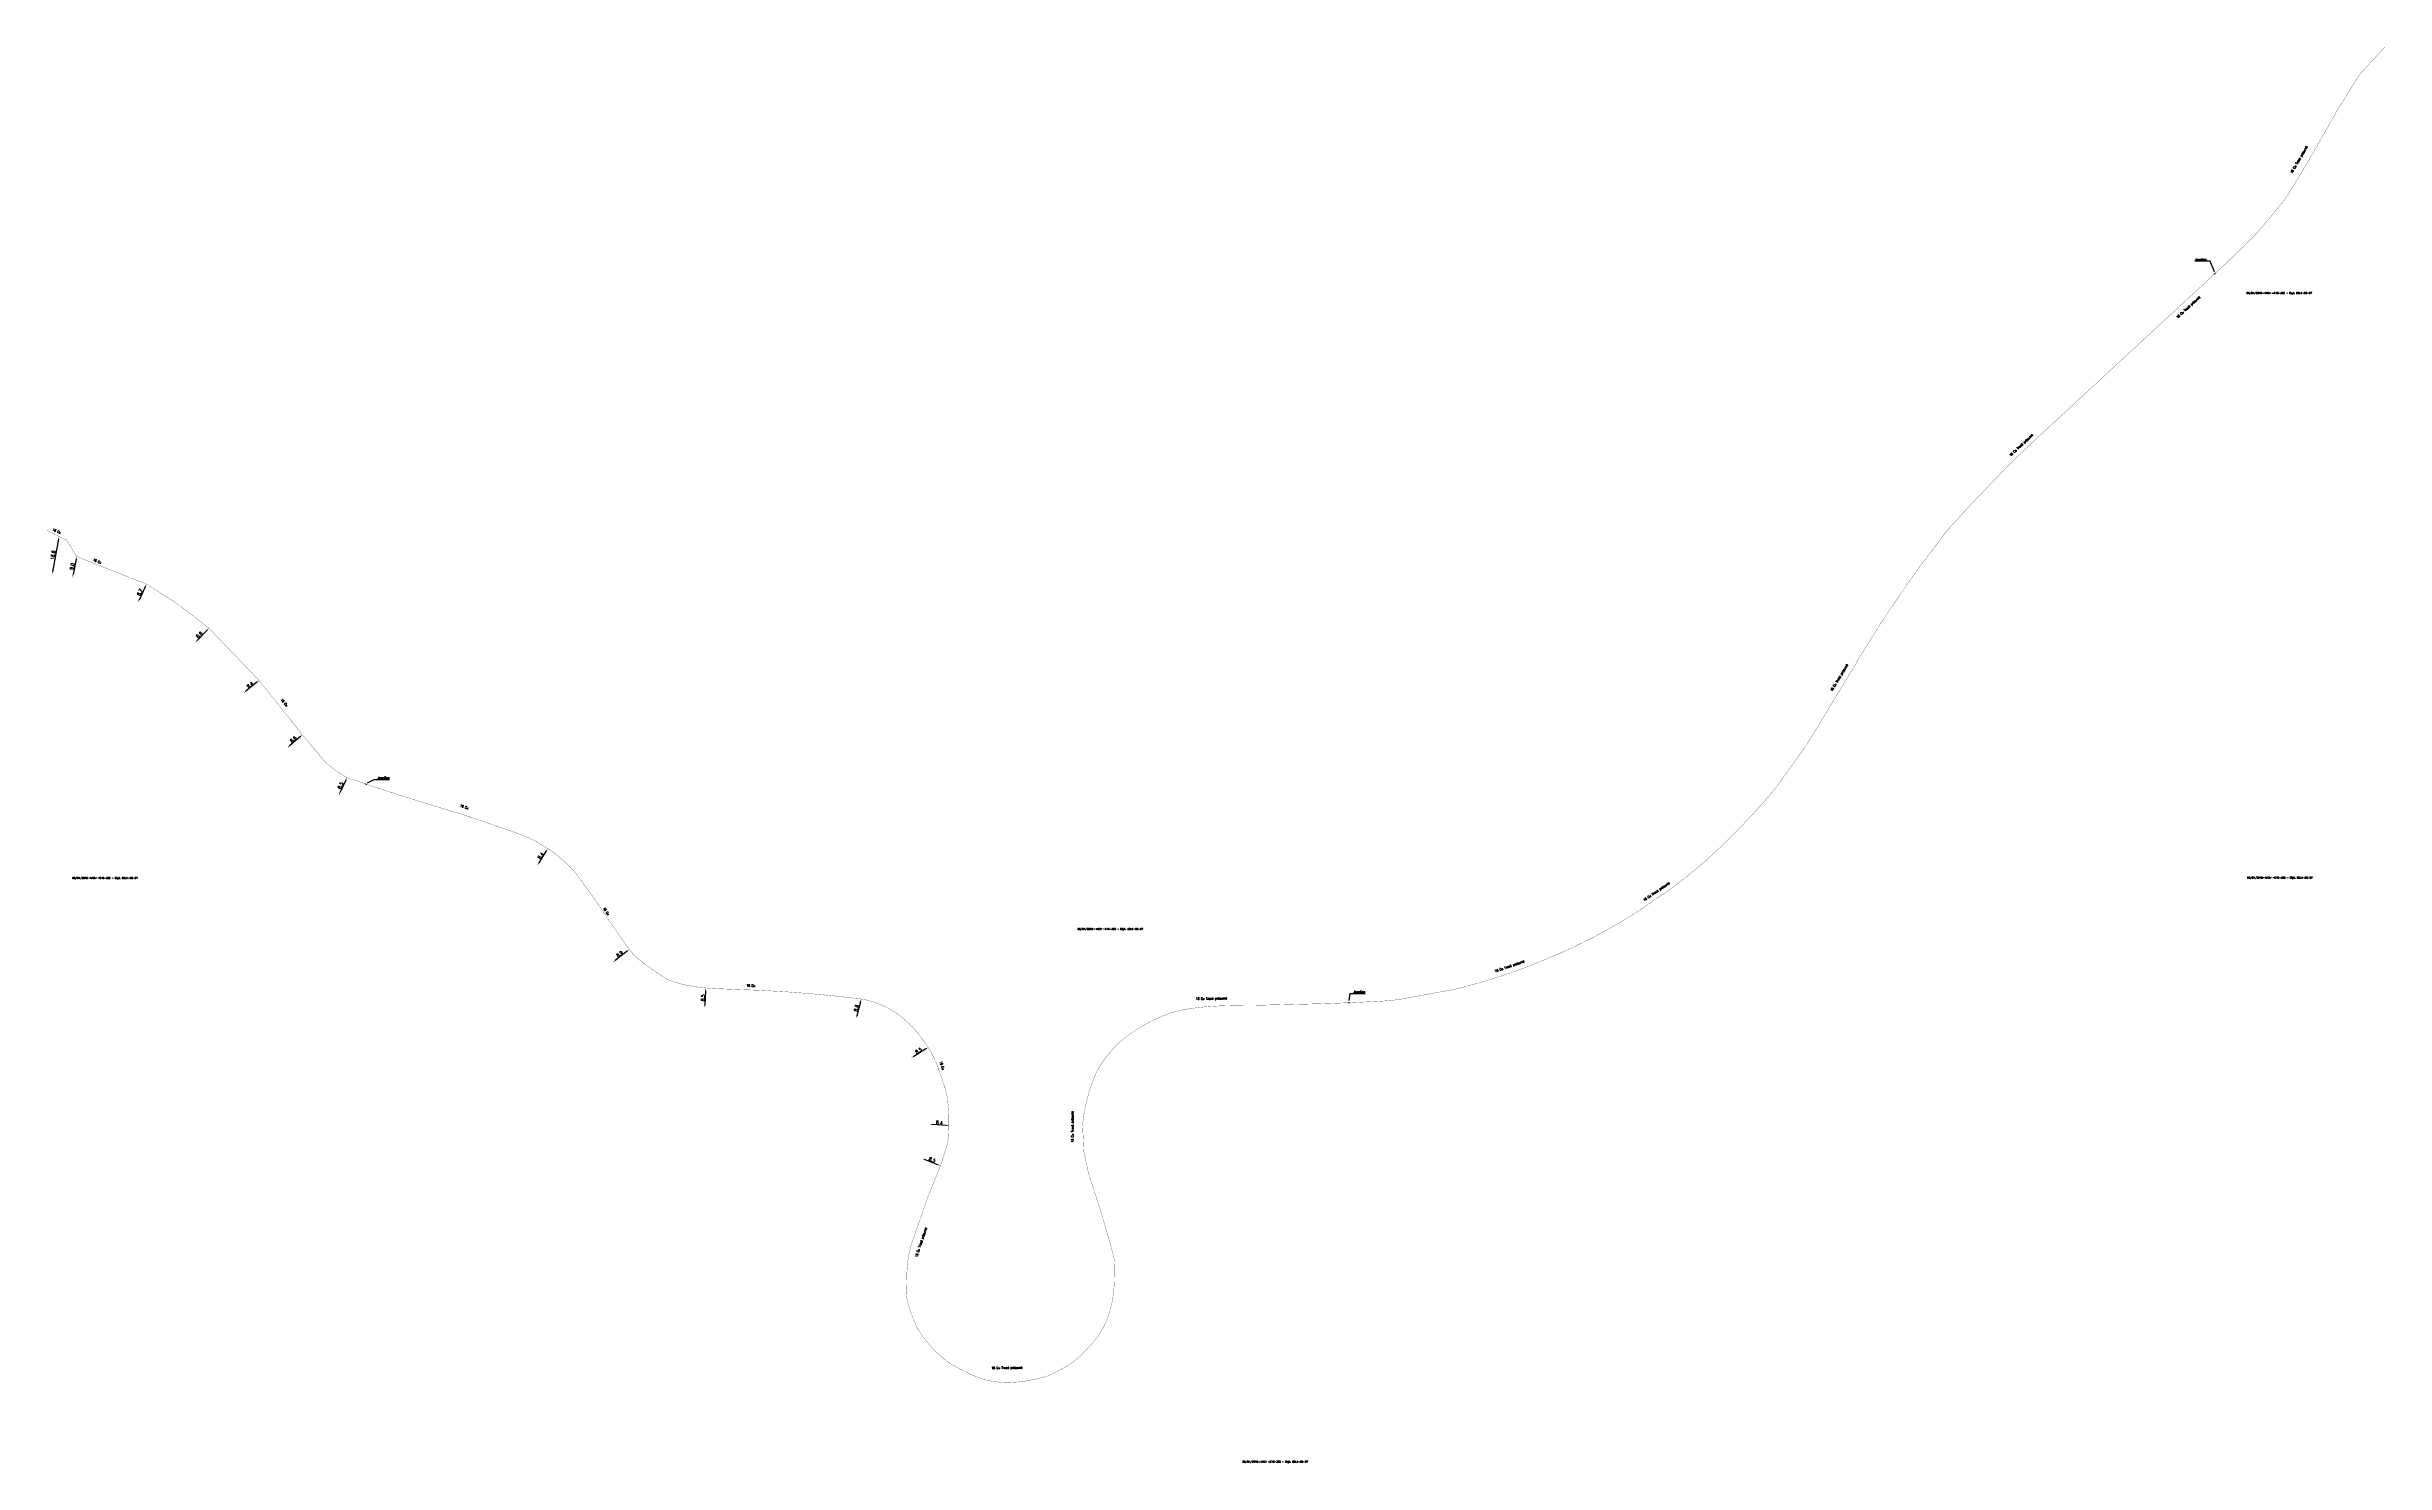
# Model space of a CAD drawing. Header units: millimetres. Extents: x 199000 to 200000, y 53010 to 53616.
import ezdxf
from ezdxf.enums import TextEntityAlignment as Align

# ---------------------------------------------------------------- set-up
doc = ezdxf.new("R2010")
doc.units = ezdxf.units.MM
doc.layers.get('0').update_dxf_attribs({"linetype": 'CONTINUOUS'})
doc.layers.get('DEFPOINTS').update_dxf_attribs({"linetype": 'CONTINUOUS'})
doc.layers.add('M_130', color=3, linetype='M_ST_15')
doc.layers.add('M_300', color=7, linetype='CONTINUOUS')
doc.layers.add('M_910', color=7, linetype='CONTINUOUS', plot=False)
doc.styles.get("Standard").update_dxf_attribs({"font": 'romans.shx', "width": 0.85})
doc.linetypes.add('M_ST_15', pattern='A,5,-0.3,["XX",Standard,S=1,R=0,X=0,Y=-0.5],-2.5', length=7.8)
doc.dimstyles.get("Standard").update_dxf_attribs({"dimtxt": 1.5, "dimasz": 1.2, "dimexe": 0.625, "dimexo": 0.625, "dimgap": 0.25, "dimtad": 1, "dimdec": 1, "dimzin": 0, "dimdsep": 46, "dimtxsty": 'Standard', "dimcen": -0.5, "dimadec": 0, "dimazin": 0, "dimtfac": 1, "dimtdec": 1, "dimtmove": 0, "dimatfit": 3, "dimfxl": 0, "dimtolj": 1, "dimtzin": 0, "dimarcsym": 0})

# ---------------------------------------------------------------- blocks, each defined once
blk = doc.blocks.new('M_300_03')
at = {"color": 0, "linetype": 'Continuous'}
blk.add_solid([(-0.5, 0.2), (-0.5, -0.2), (0.5, 0.2), (0.5, -0.2)], dxfattribs=at)
at = {"color": 0, "linetype": 'Continuous', "width": 0.75, "flags": 3}
for tag, p in [('DEF_COUP', (0, -7)), ('DEF_TYPE', (0, -9)), ('DEF_LEG', (0, -5))]:
    blk.add_attdef(tag, text='', height=1.2, dxfattribs=at).set_placement(p, align=Align.MIDDLE)
blk = doc.blocks.new('*D1')
at = {"layer": 'DEFPOINTS', "color": 0, "linetype": 'Continuous', "transparency": 16777216}
for p in [(199012.7, 53398.2), (199010.9, 53389.4), (199010.9, 53389.4)]:
    blk.add_point(p, dxfattribs=at)
at = {"layer": 'M_130', "color": 0, "linetype": 'Continuous', "lineweight": -2, "transparency": 16777216}
for p, q in [((199012.5, 53397.1), (199011.2, 53390.6)), ((199013.3, 53398.1), (199013.3, 53398.1)), ((199011.5, 53389.3), (199011.5, 53389.3))]:
    blk.add_line(p, q, dxfattribs=at)
at = {"layer": 'M_130', "color": 0, "linetype": 'Continuous', "transparency": 16777216}
for points in [[(199012.3, 53397.1), (199012.7, 53397), (199012.7, 53398.2)], [(199011, 53390.6), (199011.4, 53390.6), (199010.9, 53389.4)]]:
    blk.add_solid(points, dxfattribs=at)
at = {"layer": 'M_130', "color": 0, "linetype": 'Continuous', "transparency": 16777216, "insert": (199010.8, 53394), "char_height": 1.5, "attachment_point": 5, "rotation": 78.6222}
blk.add_mtext('\\A1;9.0', dxfattribs=at)
blk = doc.blocks.new('*D2')
at = {"layer": 'DEFPOINTS', "color": 0, "linetype": 'Continuous', "transparency": 16777216}
for p in [(199005.1, 53406.8), (199002.1, 53390.5), (199002.1, 53390.5)]:
    blk.add_point(p, dxfattribs=at)
at = {"layer": 'M_130', "color": 0, "linetype": 'Continuous', "lineweight": -2, "transparency": 16777216}
blk.add_line((199004.9, 53405.7), (199002.4, 53391.7), dxfattribs=at)
at = {"layer": 'M_130', "color": 0, "linetype": 'Continuous', "transparency": 16777216}
for points in [[(199004.7, 53405.7), (199005.1, 53405.6), (199005.1, 53406.8)], [(199002.2, 53391.7), (199002.5, 53391.6), (199002.1, 53390.5)]]:
    blk.add_solid(points, dxfattribs=at)
at = {"layer": 'M_130', "color": 0, "linetype": 'Continuous', "transparency": 16777216, "insert": (199002.6, 53398.8), "char_height": 1.5, "attachment_point": 5, "rotation": 79.8058}
blk.add_mtext('\\A1;16.6', dxfattribs=at)
blk = doc.blocks.new('*D3')
at = {"layer": 'DEFPOINTS', "color": 0, "linetype": 'Continuous', "transparency": 16777216}
for p in [(199042.6, 53386.4), (199038.8, 53378.6), (199038.8, 53378.6)]:
    blk.add_point(p, dxfattribs=at)
at = {"layer": 'M_130', "color": 0, "linetype": 'Continuous', "lineweight": -2, "transparency": 16777216}
blk.add_line((199042.1, 53385.3), (199039.4, 53379.6), dxfattribs=at)
at = {"layer": 'M_130', "color": 0, "linetype": 'Continuous', "transparency": 16777216}
for points in [[(199041.9, 53385.4), (199042.3, 53385.2), (199042.6, 53386.4)], [(199039.2, 53379.7), (199039.5, 53379.6), (199038.8, 53378.6)]]:
    blk.add_solid(points, dxfattribs=at)
at = {"layer": 'M_130', "color": 0, "linetype": 'Continuous', "transparency": 16777216, "insert": (199039.8, 53382.9), "char_height": 1.5, "attachment_point": 5, "rotation": 64.1436}
blk.add_mtext('\\A1;8.7', dxfattribs=at)
blk = doc.blocks.new('*D4')
at = {"layer": 'DEFPOINTS', "color": 0, "linetype": 'Continuous', "transparency": 16777216}
for p in [(199069.3, 53367.5), (199063.4, 53361.4), (199063.4, 53361.4)]:
    blk.add_point(p, dxfattribs=at)
at = {"layer": 'M_130', "color": 0, "linetype": 'Continuous', "lineweight": -2, "transparency": 16777216}
blk.add_line((199068.5, 53366.7), (199064.2, 53362.3), dxfattribs=at)
at = {"layer": 'M_130', "color": 0, "linetype": 'Continuous', "transparency": 16777216}
for points in [[(199068.4, 53366.8), (199068.6, 53366.5), (199069.3, 53367.5)], [(199064.1, 53362.4), (199064.3, 53362.1), (199063.4, 53361.4)]]:
    blk.add_solid(points, dxfattribs=at)
at = {"layer": 'M_130', "color": 0, "linetype": 'Continuous', "transparency": 16777216, "insert": (199065.2, 53364.7), "char_height": 1.5, "attachment_point": 5, "rotation": 45.5871}
blk.add_mtext('\\A1;8.6', dxfattribs=at)
blk = doc.blocks.new('*D5')
at = {"layer": 'DEFPOINTS', "color": 0, "linetype": 'Continuous', "transparency": 16777216}
for p in [(199084.2, 53339.9), (199084.2, 53339.9), (199090.8, 53345.2)]:
    blk.add_point(p, dxfattribs=at)
at = {"layer": 'M_130', "color": 0, "linetype": 'Continuous', "lineweight": -2, "transparency": 16777216}
blk.add_line((199089.8, 53344.5), (199085.1, 53340.7), dxfattribs=at)
at = {"layer": 'M_130', "color": 0, "linetype": 'Continuous', "transparency": 16777216}
for points in [[(199085, 53340.8), (199085.3, 53340.5), (199084.2, 53339.9)], [(199089.7, 53344.6), (199089.9, 53344.3), (199090.8, 53345.2)]]:
    blk.add_solid(points, dxfattribs=at)
at = {"layer": 'M_130', "color": 0, "linetype": 'Continuous', "transparency": 16777216, "insert": (199086.9, 53343.3), "char_height": 1.5, "attachment_point": 5, "rotation": 38.9097}
blk.add_mtext('\\A1;8.4', dxfattribs=at)
blk = doc.blocks.new('*D6')
at = {"layer": 'DEFPOINTS', "color": 0, "linetype": 'Continuous', "transparency": 16777216}
for p in [(199102.8, 53316.4), (199102.8, 53316.4), (199109.3, 53322)]:
    blk.add_point(p, dxfattribs=at)
at = {"layer": 'M_130', "color": 0, "linetype": 'Continuous', "lineweight": -2, "transparency": 16777216}
blk.add_line((199108.4, 53321.2), (199103.7, 53317.2), dxfattribs=at)
at = {"layer": 'M_130', "color": 0, "linetype": 'Continuous', "transparency": 16777216}
for points in [[(199103.6, 53317.3), (199103.8, 53317), (199102.8, 53316.4)], [(199108.3, 53321.4), (199108.5, 53321.1), (199109.3, 53322)]]:
    blk.add_solid(points, dxfattribs=at)
at = {"layer": 'M_130', "color": 0, "linetype": 'Continuous', "transparency": 16777216, "insert": (199105.4, 53320), "char_height": 1.5, "attachment_point": 5, "rotation": 40.8774}
blk.add_mtext('\\A1;8.6', dxfattribs=at)
blk = doc.blocks.new('*D7')
at = {"layer": 'DEFPOINTS', "color": 0, "linetype": 'Continuous', "transparency": 16777216}
for p in [(199124.8, 53296), (199124.8, 53296), (199128.3, 53303.7)]:
    blk.add_point(p, dxfattribs=at)
at = {"layer": 'M_130', "color": 0, "linetype": 'Continuous', "lineweight": -2, "transparency": 16777216}
blk.add_line((199127.8, 53302.6), (199125.3, 53297.1), dxfattribs=at)
at = {"layer": 'M_130', "color": 0, "linetype": 'Continuous', "transparency": 16777216}
for points in [[(199125.1, 53297.1), (199125.5, 53297), (199124.8, 53296)], [(199127.6, 53302.7), (199128, 53302.5), (199128.3, 53303.7)]]:
    blk.add_solid(points, dxfattribs=at)
at = {"layer": 'M_130', "color": 0, "linetype": 'Continuous', "transparency": 16777216, "insert": (199125.6, 53300.3), "char_height": 1.5, "attachment_point": 5, "rotation": 65.2928}
blk.add_mtext('\\A1;8.5', dxfattribs=at)
blk = doc.blocks.new('*D8')
at = {"layer": 'DEFPOINTS', "color": 0, "linetype": 'Continuous', "transparency": 16777216}
for p in [(199209.7, 53266.2), (199209.7, 53266.2), (199214.3, 53273.3)]:
    blk.add_point(p, dxfattribs=at)
at = {"layer": 'M_130', "color": 0, "linetype": 'Continuous', "lineweight": -2, "transparency": 16777216}
blk.add_line((199213.6, 53272.3), (199210.4, 53267.2), dxfattribs=at)
at = {"layer": 'M_130', "color": 0, "linetype": 'Continuous', "transparency": 16777216}
for points in [[(199210.2, 53267.4), (199210.5, 53267.1), (199209.7, 53266.2)], [(199213.5, 53272.4), (199213.8, 53272.2), (199214.3, 53273.3)]]:
    blk.add_solid(points, dxfattribs=at)
at = {"layer": 'M_130', "color": 0, "linetype": 'Continuous', "transparency": 16777216, "insert": (199211.2, 53270.3), "char_height": 1.5, "attachment_point": 5, "rotation": 57.1931}
blk.add_mtext('\\A1;8.4', dxfattribs=at)
blk = doc.blocks.new('*D9')
at = {"layer": 'DEFPOINTS', "color": 0, "linetype": 'Continuous', "transparency": 16777216}
for p in [(199249.1, 53230.2), (199242.1, 53224.7), (199242.1, 53224.7)]:
    blk.add_point(p, dxfattribs=at)
at = {"layer": 'M_130', "color": 0, "linetype": 'Continuous', "lineweight": -2, "transparency": 16777216}
blk.add_line((199248.1, 53229.4), (199243, 53225.5), dxfattribs=at)
at = {"layer": 'M_130', "color": 0, "linetype": 'Continuous', "transparency": 16777216}
for points in [[(199242.9, 53225.6), (199243.1, 53225.3), (199242.1, 53224.7)], [(199248, 53229.6), (199248.3, 53229.3), (199249.1, 53230.2)]]:
    blk.add_solid(points, dxfattribs=at)
at = {"layer": 'M_130', "color": 0, "linetype": 'Continuous', "transparency": 16777216, "insert": (199245, 53228.2), "char_height": 1.5, "attachment_point": 5, "rotation": 37.6715}
blk.add_mtext('\\A1;8.9', dxfattribs=at)
blk = doc.blocks.new('*D10')
at = {"layer": 'DEFPOINTS', "color": 0, "linetype": 'Continuous', "transparency": 16777216}
for p in [(199281.8, 53213.7), (199281.3, 53205.2), (199281.3, 53205.2)]:
    blk.add_point(p, dxfattribs=at)
at = {"layer": 'M_130', "color": 0, "linetype": 'Continuous', "lineweight": -2, "transparency": 16777216}
for p, q in [((199281.7, 53212.5), (199281.4, 53206.4)), ((199282.4, 53213.7), (199282.4, 53213.7)), ((199282, 53205.2), (199282, 53205.2))]:
    blk.add_line(p, q, dxfattribs=at)
at = {"layer": 'M_130', "color": 0, "linetype": 'Continuous', "transparency": 16777216}
for points in [[(199281.2, 53206.4), (199281.6, 53206.4), (199281.3, 53205.2)], [(199281.5, 53212.5), (199281.9, 53212.5), (199281.8, 53213.7)]]:
    blk.add_solid(points, dxfattribs=at)
at = {"layer": 'M_130', "color": 0, "linetype": 'Continuous', "transparency": 16777216, "insert": (199280.6, 53209.5), "char_height": 1.5, "attachment_point": 5, "rotation": 87.183}
blk.add_mtext('\\A1;8.5', dxfattribs=at)
blk = doc.blocks.new('*D11')
at = {"layer": 'DEFPOINTS', "color": 0, "linetype": 'Continuous', "transparency": 16777216}
for p in [(199348.3, 53209), (199346.1, 53200.7), (199346.1, 53200.7)]:
    blk.add_point(p, dxfattribs=at)
at = {"layer": 'M_130', "color": 0, "linetype": 'Continuous', "lineweight": -2, "transparency": 16777216}
blk.add_line((199348, 53207.8), (199346.4, 53201.8), dxfattribs=at)
at = {"layer": 'M_130', "color": 0, "linetype": 'Continuous', "transparency": 16777216}
for points in [[(199347.8, 53207.9), (199348.2, 53207.8), (199348.3, 53209)], [(199346.2, 53201.9), (199346.6, 53201.8), (199346.1, 53200.7)]]:
    blk.add_solid(points, dxfattribs=at)
at = {"layer": 'M_130', "color": 0, "linetype": 'Continuous', "transparency": 16777216, "insert": (199346.2, 53205.1), "char_height": 1.5, "attachment_point": 5, "rotation": 75.2382}
blk.add_mtext('\\A1;8.6', dxfattribs=at)
blk = doc.blocks.new('*D12')
at = {"layer": 'DEFPOINTS', "color": 0, "linetype": 'Continuous', "transparency": 16777216}
for p in [(199376.9, 53188.3), (199369.7, 53183.8), (199369.7, 53183.8)]:
    blk.add_point(p, dxfattribs=at)
at = {"layer": 'M_130', "color": 0, "linetype": 'Continuous', "lineweight": -2, "transparency": 16777216}
blk.add_line((199375.9, 53187.7), (199370.8, 53184.4), dxfattribs=at)
at = {"layer": 'M_130', "color": 0, "linetype": 'Continuous', "transparency": 16777216}
for points in [[(199375.8, 53187.9), (199376, 53187.5), (199376.9, 53188.3)], [(199370.6, 53184.6), (199370.9, 53184.3), (199369.7, 53183.8)]]:
    blk.add_solid(points, dxfattribs=at)
at = {"layer": 'M_130', "color": 0, "linetype": 'Continuous', "transparency": 16777216, "insert": (199372.8, 53186.9), "char_height": 1.5, "attachment_point": 5, "rotation": 32.3967}
blk.add_mtext('\\A1;8.5', dxfattribs=at)
blk = doc.blocks.new('*D13')
at = {"layer": 'DEFPOINTS', "color": 0, "linetype": 'Continuous', "transparency": 16777216}
for p in [(199377.5, 53155.4), (199377.5, 53155.4), (199385.8, 53154.8)]:
    blk.add_point(p, dxfattribs=at)
at = {"layer": 'M_130', "color": 0, "linetype": 'Continuous', "lineweight": -2, "transparency": 16777216}
blk.add_line((199384.6, 53154.9), (199378.7, 53155.3), dxfattribs=at)
at = {"layer": 'M_130', "color": 0, "linetype": 'Continuous', "transparency": 16777216}
for points in [[(199378.7, 53155.5), (199378.6, 53155.1), (199377.5, 53155.4)], [(199384.6, 53155.1), (199384.6, 53154.7), (199385.8, 53154.8)]]:
    blk.add_solid(points, dxfattribs=at)
at = {"layer": 'M_130', "color": 0, "linetype": 'Continuous', "transparency": 16777216, "insert": (199381.7, 53156.1), "char_height": 1.5, "attachment_point": 5, "rotation": 356.0916}
blk.add_mtext('\\A1;8.4', dxfattribs=at)
blk = doc.blocks.new('*D14')
at = {"layer": 'DEFPOINTS', "color": 0, "linetype": 'Continuous', "transparency": 16777216}
for p in [(199374.3, 53140.8), (199374.3, 53140.8), (199382.2, 53137.7)]:
    blk.add_point(p, dxfattribs=at)
at = {"layer": 'M_130', "color": 0, "linetype": 'Continuous', "lineweight": -2, "transparency": 16777216}
blk.add_line((199381.1, 53138.1), (199375.4, 53140.3), dxfattribs=at)
at = {"layer": 'M_130', "color": 0, "linetype": 'Continuous', "transparency": 16777216}
for points in [[(199375.5, 53140.5), (199375.3, 53140.2), (199374.3, 53140.8)], [(199381.2, 53138.3), (199381, 53138), (199382.2, 53137.7)]]:
    blk.add_solid(points, dxfattribs=at)
at = {"layer": 'M_130', "color": 0, "linetype": 'Continuous', "transparency": 16777216, "insert": (199378.6, 53140.2), "char_height": 1.5, "attachment_point": 5, "rotation": 338.894}
blk.add_mtext('\\A1;8.5', dxfattribs=at)
blk = doc.blocks.new('GIS_MODF')
at = {"color": 0, "linetype": 'Continuous', "flags": 128}
for points in [[(-2.3, 0), (-1.8, 0)], [(1.8, 0), (2.3, 0)]]:
    blk.add_lwpolyline(points, dxfattribs=at)
at = {"color": 0, "linetype": 'Continuous'}
blk.add_attdef('DATE', text='', height=0.75, dxfattribs=at).set_placement((-2.6, -0.4), align=Align.RIGHT)
at = {"color": 0, "linetype": 'Continuous', "width": 3.590909}
blk.add_attdef('USER', text='', height=0.75, dxfattribs=at).set_placement((-1.5, -0.4), (1.3, -0.4), align=Align.FIT)
at = {"color": 0, "linetype": 'Continuous'}
blk.add_attdef('DESC', (2.5, -0.4), '', height=0.75, dxfattribs=at)

msp = doc.modelspace()

# ---------------------------------------------------------------- linework, layer by layer
at = {"layer": 'M_130', "const_width": 0.1}
msp.add_lwpolyline([(200000, 53616.17), (199989.53, 53604.93), (199989.53, 53604.93), (199985.03, 53597.88), (199978.88, 53587.91), (199968.91, 53570.37), (199964.73, 53563.19), (199964.73, 53563.19), (199964.73, 53563.19), (199960.41, 53556.1), (199960.41, 53556.1), (199960.41, 53556.1), (199958.39, 53552.9), (199958.39, 53552.9), (199956.65, 53550.41), (199956.65, 53550.41), (199956.65, 53550.41), (199950.71, 53543.13), (199950.71, 53543.13), (199950.71, 53543.13), (199950.71, 53543.13), (199950.71, 53543.13), (199949.07, 53541.18), (199947.43, 53539.23), (199946.66, 53538.33), (199945.87, 53537.44), (199945.08, 53536.56), (199944.27, 53535.69), (199943.46, 53534.83), (199942.63, 53533.98), (199941.05, 53532.39), (199939.46, 53530.81), (199939.46, 53530.81), (199939.46, 53530.81), (199939.46, 53530.81), (199932.98, 53524.6), (199927.16, 53519.17), (199917.12, 53509.84), (199898.15, 53492.35), (199877.39, 53473.14), (199852.27, 53449.91), (199849.7, 53447.53), (199847.15, 53445.13), (199844.62, 53442.72), (199842.09, 53440.3), (199840.61, 53438.85), (199839.14, 53437.4), (199837.69, 53435.93), (199836.25, 53434.44), (199829.75, 53427.69), (199822.65, 53420.27), (199822.65, 53420.27), (199822.65, 53420.27), (199822.65, 53420.27), (199822.65, 53420.27), (199822.65, 53420.27), (199822.65, 53420.27), (199822.65, 53420.27), (199812.93, 53409.62), (199807.41, 53402.33), (199807.41, 53402.33), (199807.41, 53402.33), (199807.41, 53402.33), (199802.63, 53396.1), (199802.63, 53396.1), (199802.63, 53396.1), (199797.1, 53388.55), (199797.1, 53388.55), (199797.1, 53388.55), (199797.1, 53388.55), (199795.81, 53386.71), (199795.29, 53385.97), (199794.79, 53385.22), (199789.58, 53377.47), (199784.38, 53369.72), (199779.41, 53361.9), (199779.41, 53361.9), (199779.41, 53361.9), (199779.41, 53361.9), (199779.41, 53361.9), (199777.61, 53358.98), (199775.83, 53356.05), (199774.05, 53353.12), (199760.26, 53330.21), (199758.56, 53327.4), (199756.84, 53324.6), (199755.11, 53321.81), (199753.37, 53319.02), (199752.75, 53318.05), (199752.11, 53317.08), (199751.46, 53316.13), (199750.79, 53315.18), (199747.44, 53310.48), (199744.08, 53305.79), (199740.71, 53301.12), (199740.18, 53300.4), (199739.65, 53299.69), (199739.1, 53298.98), (199738.16, 53297.81), (199737.21, 53296.65), (199736.25, 53295.5), (199735.27, 53294.36), (199734.29, 53293.23), (199733.29, 53292.11), (199731.65, 53290.31), (199730.01, 53288.52), (199728.35, 53286.74), (199726.68, 53284.97), (199725, 53283.21), (199723.31, 53281.47), (199721.8, 53279.94), (199720.29, 53278.41), (199718.76, 53276.9), (199717.22, 53275.4), (199715.68, 53273.9), (199714.12, 53272.42), (199712.94, 53271.31), (199711.75, 53270.21), (199710.54, 53269.12), (199709.33, 53268.04), (199708.11, 53266.97), (199706.88, 53265.91), (199705.38, 53264.64), (199703.86, 53263.38), (199702.33, 53262.13), (199700.79, 53260.91), (199699.24, 53259.69), (199697.67, 53258.5), (199695.93, 53257.19), (199694.18, 53255.9), (199692.42, 53254.63), (199690.65, 53253.37), (199688.73, 53252.18), (199686.95, 53251.07), (199684.94, 53249.6), (199682.94, 53248.15), (199680.87, 53246.8), (199678.78, 53245.46), (199677.13, 53244.42), (199675.47, 53243.4), (199673.81, 53242.39), (199672.13, 53241.39), (199670.56, 53240.48), (199668.98, 53239.58), (199667.4, 53238.69), (199665.81, 53237.82), (199664.21, 53236.95), (199662.61, 53236.1), (199660.82, 53235.17), (199659.03, 53234.26), (199657.24, 53233.35), (199655.43, 53232.46), (199653.62, 53231.58), (199651.81, 53230.71), (199650.1, 53229.92), (199648.38, 53229.14), (199646.66, 53228.37), (199644.93, 53227.62), (199642.33, 53226.53), (199639.72, 53225.45), (199637.11, 53224.39), (199634.49, 53223.34), (199632.71, 53222.65), (199630.93, 53221.97), (199629.14, 53221.31), (199627.34, 53220.66), (199625.54, 53220.03), (199623.73, 53219.41), (199621.92, 53218.81), (199620.11, 53218.22), (199618.08, 53217.58), (199616.05, 53216.96), (199614.02, 53216.36), (199611.98, 53215.77), (199609.93, 53215.2), (199607.89, 53214.64), (199605.83, 53214.09), (199603.78, 53213.57), (199603.07, 53213.39), (199602.35, 53213.23), (199601.63, 53213.08), (199600.91, 53212.94), (199595.75, 53211.98), (199590.59, 53211.02), (199585.43, 53210.08), (199580.27, 53209.15), (199579.18, 53208.97), (199578.1, 53208.8), (199577.02, 53208.65), (199575.93, 53208.51), (199574.84, 53208.39), (199573.75, 53208.29), (199572.66, 53208.2), (199571.56, 53208.13), (199567.7, 53207.91), (199567.7, 53207.91), (199567.7, 53207.91), (199556.89, 53207.4), (199548.38, 53207.09), (199544.51, 53206.97), (199540.64, 53206.87), (199516.78, 53206.31), (199512.86, 53206.3), (199509.53, 53206.23), (199506.21, 53206.18), (199502.87, 53206.11), (199499.53, 53205.95), (199497.35, 53205.81), (199495.17, 53205.64), (199492.99, 53205.42), (199490.82, 53205.14), (199488.61, 53204.81), (199486.4, 53204.44), (199484.19, 53203.99), (199481.99, 53203.42), (199480.07, 53202.81), (199478.18, 53202.11), (199476.34, 53201.34), (199474.52, 53200.53), (199472.94, 53199.78), (199471.39, 53198.99), (199469.86, 53198.15), (199468.36, 53197.29), (199466.92, 53196.44), (199465.5, 53195.55), (199464.1, 53194.63), (199462.72, 53193.65), (199461.47, 53192.71), (199460.24, 53191.74), (199459.03, 53190.71), (199457.87, 53189.64), (199456.54, 53188.29), (199455.26, 53186.89), (199454.04, 53185.45), (199452.88, 53183.97), (199451.82, 53182.53), (199450.82, 53181.05), (199449.87, 53179.54), (199448.94, 53177.95), (199447.71, 53174.88), (199446.37, 53171.35), (199446.27, 53171.08), (199444.65, 53165.31), (199443.44, 53159.52), (199442.94, 53155), (199443.48, 53143.84), (199445.42, 53134.84), (199450, 53120.35), (199450.92, 53117.44), (199451.81, 53114.52), (199452.69, 53111.6), (199453.54, 53108.67), (199454.38, 53105.74), (199455.21, 53102.8), (199456.01, 53099.86), (199456.13, 53099.36), (199456.24, 53098.85), (199456.34, 53098.34), (199456.41, 53097.82), (199456.47, 53097.31), (199456.51, 53096.79), (199456.53, 53096.27), (199456.55, 53094.84), (199456.57, 53093.41), (199456.56, 53091.98), (199456.55, 53090.44), (199456.52, 53088.89), (199456.48, 53087.35), (199456.43, 53086.38), (199456.37, 53085.42), (199456.29, 53084.45), (199456.19, 53083.49), (199456.08, 53082.54), (199455.94, 53081.58), (199455.78, 53080.63), (199455.6, 53079.68), (199455.41, 53078.73), (199455.19, 53077.79), (199454.96, 53076.86), (199454.71, 53075.93), (199454.43, 53075), (199454.14, 53074.08), (199453.84, 53073.16), (199453.51, 53072.26), (199453.23, 53071.52), (199452.92, 53070.79), (199452.6, 53070.07), (199452.27, 53069.36), (199451.91, 53068.65), (199451.54, 53067.95), (199451.15, 53067.27), (199450.75, 53066.59), (199450.32, 53065.92), (199449.89, 53065.27), (199449.43, 53064.62), (199448.96, 53063.99), (199448.48, 53063.37), (199447.97, 53062.76), (199447.46, 53062.16), (199446.93, 53061.57), (199442.23, 53056.6), (199441.61, 53056.04), (199440.96, 53055.48), (199440.3, 53054.92), (199439.63, 53054.37), (199439.31, 53054.12), (199438.98, 53053.87), (199438.65, 53053.64), (199438.3, 53053.41), (199437.13, 53052.68), (199435.95, 53051.95), (199434.76, 53051.24), (199433.56, 53050.55), (199432.35, 53049.87), (199431.65, 53049.49), (199430.94, 53049.12), (199430.22, 53048.77), (199429.5, 53048.44), (199428.77, 53048.12), (199428.29, 53047.92), (199427.81, 53047.74), (199427.32, 53047.57), (199426.83, 53047.41), (199426.33, 53047.27), (199425.83, 53047.14), (199424.73, 53046.87), (199423.62, 53046.62), (199422.51, 53046.38), (199421.39, 53046.15), (199420.28, 53045.94), (199419.16, 53045.74), (199418.2, 53045.59), (199417.24, 53045.45), (199416.28, 53045.33), (199415.32, 53045.24), (199414.35, 53045.16), (199413.39, 53045.1), (199412.42, 53045.05), (199411.45, 53045.03), (199410.48, 53045.03), (199409.52, 53045.04), (199408.55, 53045.07), (199407.76, 53045.12), (199406.98, 53045.18), (199406.2, 53045.26), (199405.42, 53045.36), (199404.64, 53045.48), (199403.87, 53045.61), (199403.1, 53045.77), (199402.33, 53045.94), (199401.57, 53046.13), (199400.81, 53046.34), (199400.06, 53046.57), (199399.34, 53046.8), (199398.62, 53047.05), (199397.91, 53047.31), (199397.2, 53047.58), (199396.5, 53047.87), (199395.8, 53048.17), (199395.11, 53048.49), (199394.02, 53049.01), (199392.93, 53049.54), (199391.84, 53050.09), (199390.76, 53050.65), (199389.69, 53051.22), (199388.63, 53051.81), (199387.58, 53052.4), (199386.99, 53052.75), (199386.42, 53053.1), (199385.85, 53053.47), (199385.29, 53053.84), (199384.74, 53054.23), (199384.19, 53054.63), (199383.74, 53054.98), (199383.3, 53055.34), (199382.86, 53055.71), (199382.43, 53056.09), (199382.01, 53056.48), (199381.58, 53056.89), (199379.73, 53058.59), (199377.33, 53061.29), (199376.72, 53062), (199376.12, 53062.71), (199375.53, 53063.44), (199374.96, 53064.17), (199374.4, 53064.92), (199373.85, 53065.67), (199373.32, 53066.43), (199373.02, 53066.89), (199372.73, 53067.36), (199372.46, 53067.83), (199372.2, 53068.31), (199371.95, 53068.8), (199371.72, 53069.3), (199371.5, 53069.8), (199370.95, 53071.17), (199370.42, 53072.54), (199369.9, 53073.92), (199369.39, 53075.31), (199368.91, 53076.7), (199368.44, 53078.1), (199368.29, 53078.59), (199368.16, 53079.08), (199368.04, 53079.57), (199367.94, 53080.07), (199367.86, 53080.57), (199367.79, 53081.08), (199367.74, 53081.68), (199367.69, 53082.28), (199367.67, 53082.88), (199367.66, 53083.49), (199367.67, 53085.6), (199367.7, 53087.71), (199367.75, 53089.82), (199367.82, 53091.93), (199367.86, 53092.86), (199367.91, 53093.79), (199367.99, 53094.71), (199368.08, 53095.63), (199368.18, 53096.55), (199368.3, 53097.47), (199368.44, 53098.39), (199368.6, 53099.3), (199368.74, 53100.1), (199368.91, 53100.89), (199369.09, 53101.68), (199369.29, 53102.47), (199369.5, 53103.25), (199369.73, 53104.03), (199369.97, 53104.8), (199370.23, 53105.57), (199376.81, 53124.48), (199382.22, 53137.71), (199382.22, 53137.71), (199384.18, 53144.07), (199384.76, 53145.8), (199384.76, 53145.8), (199385.16, 53147.37), (199385.16, 53147.37), (199385.46, 53149.05), (199385.46, 53149.05), (199385.61, 53150.21), (199385.65, 53151.61), (199385.78, 53154.8), (199385.78, 53154.8), (199385.78, 53154.8), (199385.78, 53154.8), (199385.71, 53156.32), (199385.73, 53157.36), (199385.73, 53158.45), (199385.71, 53159.53), (199385.67, 53160.62), (199385.61, 53161.7), (199385.53, 53162.79), (199385.43, 53163.87), (199385.31, 53164.95), (199385.17, 53166.02), (199385.05, 53166.83), (199384.91, 53167.63), (199384.74, 53168.43), (199384.56, 53169.22), (199384.36, 53170.01), (199384.13, 53170.8), (199383.98, 53171.3), (199383.98, 53171.3), (199383.98, 53171.3), (199380.69, 53181), (199380.52, 53181.37), (199380.35, 53181.73), (199380.18, 53182.09), (199380.01, 53182.46), (199379.5, 53183.55), (199378.97, 53184.64), (199378.41, 53185.74), (199377.81, 53186.82), (199376.88, 53188.33), (199376.38, 53189.08), (199375.63, 53190.17), (199374.86, 53191.24), (199373.95, 53192.49), (199373.01, 53193.72), (199372.03, 53194.95), (199371, 53196.14), (199370.02, 53197.18), (199369.01, 53198.19), (199367.97, 53199.16), (199366.92, 53200.11), (199366.04, 53200.86), (199365.13, 53201.6), (199364.2, 53202.32), (199363.24, 53203), (199362.18, 53203.69), (199361.11, 53204.34), (199360.01, 53204.96), (199358.89, 53205.54), (199357.62, 53206.13), (199356.33, 53206.67), (199355.04, 53207.17), (199353.75, 53207.65), (199352.77, 53207.95), (199351.76, 53208.23), (199350.79, 53208.5), (199349.77, 53208.75), (199348.32, 53209), (199348.32, 53209), (199346.1, 53209.25), (199344.99, 53209.41), (199344.99, 53209.41), (199344.99, 53209.41), (199341.99, 53209.72), (199341.99, 53209.72), (199336.86, 53210.31), (199332.76, 53210.73), (199332.76, 53210.73), (199324.54, 53211.45), (199324.54, 53211.45), (199315.57, 53212.12), (199315.57, 53212.12), (199315.57, 53212.12), (199304.46, 53212.75), (199304.46, 53212.75), (199304.46, 53212.75), (199304.46, 53212.75), (199295.97, 53213.04), (199295.97, 53213.04), (199295.97, 53213.04), (199295.97, 53213.04), (199287.34, 53213.39), (199285.06, 53213.5), (199281.76, 53213.73), (199281.76, 53213.73), (199278.64, 53214.06), (199276.75, 53214.33), (199274.87, 53214.64), (199273.01, 53215.02), (199271.44, 53215.39), (199269.88, 53215.82), (199268.34, 53216.29), (199266.81, 53216.81), (199266.08, 53217.09), (199265.35, 53217.4), (199264.64, 53217.73), (199257.74, 53222.49), (199257.74, 53222.49), (199257.74, 53222.49), (199257.74, 53222.49), (199255.68, 53223.98), (199254.59, 53224.81), (199253.52, 53225.67), (199252.49, 53226.54), (199251.49, 53227.46), (199250.83, 53228.13), (199250.19, 53228.84), (199249.08, 53230.15), (199249.08, 53230.15), (199249.08, 53230.15), (199249.08, 53230.15), (199249.08, 53230.15), (199249.08, 53230.15), (199249.08, 53230.15), (199244.35, 53236.82), (199244.35, 53236.82), (199244.35, 53236.82), (199244.35, 53236.82), (199244.35, 53236.82), (199244.01, 53237.36), (199243.66, 53237.9), (199242.58, 53239.51), (199241.5, 53241.09), (199240.41, 53242.67), (199239.33, 53244.25), (199237.81, 53246.47), (199236.31, 53248.7), (199234.78, 53250.93), (199233.23, 53253.15), (199232.21, 53254.57), (199231.17, 53255.99), (199230.12, 53257.39), (199229.09, 53258.79), (199228.23, 53259.99), (199227.37, 53261.23), (199226.46, 53262.48), (199225.46, 53263.69), (199224.1, 53265.15), (199222.67, 53266.51), (199221.22, 53267.82), (199219.78, 53269.1), (199218.59, 53270.14), (199217.38, 53271.17), (199214.27, 53273.3), (199214.27, 53273.3), (199214.27, 53273.3), (199214.27, 53273.3), (199208.67, 53276.75), (199208.67, 53276.75), (199208.67, 53276.75), (199207.19, 53277.44), (199205.7, 53278.08), (199204.2, 53278.7), (199200.98, 53279.94), (199197.73, 53281.1), (199194.49, 53282.21), (199191.25, 53283.32), (199187.79, 53284.52), (199184.32, 53285.7), (199180.84, 53286.87), (199177.35, 53288.01), (199177.35, 53288.01), (199177.35, 53288.01), (199177.35, 53288.01), (199177.35, 53288.01), (199168.11, 53290.83), (199157.87, 53293.98), (199157.87, 53293.98), (199157.87, 53293.98), (199157.87, 53293.98), (199153.15, 53295.46), (199148.44, 53296.97), (199143.74, 53298.49), (199141.29, 53299.29), (199138.84, 53300.08), (199136.42, 53300.9), (199134.01, 53301.77), (199134.01, 53301.77), (199128.33, 53303.69), (199128.33, 53303.69), (199128.33, 53303.69), (199124.76, 53305.94), (199123.07, 53307.09), (199121.43, 53308.34), (199119.86, 53309.65), (199118.47, 53310.97), (199118.47, 53310.97), (199118.47, 53310.97), (199118.47, 53310.97), (199109.29, 53322.01), (199109.29, 53322.01), (199090.75, 53345.21), (199069.37, 53367.5, 0.0360343), (199069.31, 53367.55), (199060.92, 53374.09), (199054.89, 53378.57), (199053.43, 53379.5), (199042.68, 53386.36, 0.047759), (199042.59, 53386.41), (199012.86, 53398.18, -0.1650366), (199012.61, 53398.39), (199008.62, 53405.06, 0.1472342), (199008.4, 53405.25), (199005.08, 53406.84), (199000, 53409.53)], format="xyb", dxfattribs=at)

# ---------------------------------------------------------------- block references
at = {"layer": 'M_300'}
for p, rotation in [((199927.16, 53519.17), 44.43128865745381), ((199136.42, 53300.9), 338.9128187955985), ((199556.89, 53207.4), 3.767831830855657)]:
    msp.add_blockref('M_300_03', p, dxfattribs=dict(at, rotation=rotation))
at = {"layer": 'M_910'}
ref = msp.add_blockref('GIS_MODF', (199949.94, 53510.91), dxfattribs=at)
ref.add_attrib('DATE', '05/04/2016', dxfattribs={"layer": '0', "color": 0, "linetype": 'Continuous', "height": 0.75}).set_placement((199947.36, 53510.52), align=Align.RIGHT)
ref.add_attrib('USER', 'MGr', dxfattribs={"layer": '0', "color": 0, "linetype": 'Continuous', "height": 0.75, "width": 1.385965}).set_placement((199948.43, 53510.52), (199951.25, 53510.52), align=Align.FIT)
ref.add_attrib('DESC', 'E16-325 - Digit. EDLX-58-27 ', (199952.47, 53510.52), dxfattribs={"layer": '0', "color": 0, "linetype": 'Continuous', "height": 0.75})
ref = msp.add_blockref('GIS_MODF', (199020.04, 53260.78), dxfattribs=at)
ref.add_attrib('DATE', '05/04/2016', dxfattribs={"layer": '0', "color": 0, "linetype": 'Continuous', "height": 0.75}).set_placement((199017.46, 53260.39), align=Align.RIGHT)
ref.add_attrib('USER', 'MGr', dxfattribs={"layer": '0', "color": 0, "linetype": 'Continuous', "height": 0.75, "width": 1.385965}).set_placement((199018.52, 53260.39), (199021.34, 53260.39), align=Align.FIT)
ref.add_attrib('DESC', 'E16-325 - Digit. EDLX-58-27 ', (199022.57, 53260.39), dxfattribs={"layer": '0', "color": 0, "linetype": 'Continuous', "height": 0.75})
ref = msp.add_blockref('GIS_MODF', (199950.2, 53260.93), dxfattribs=at)
ref.add_attrib('DATE', '05/04/2016', dxfattribs={"layer": '0', "color": 0, "linetype": 'Continuous', "height": 0.75}).set_placement((199947.62, 53260.54), align=Align.RIGHT)
ref.add_attrib('USER', 'MGr', dxfattribs={"layer": '0', "color": 0, "linetype": 'Continuous', "height": 0.75, "width": 1.385965}).set_placement((199948.69, 53260.54), (199951.51, 53260.54), align=Align.FIT)
ref.add_attrib('DESC', 'E16-325 - Digit. EDLX-58-27 ', (199952.73, 53260.54), dxfattribs={"layer": '0', "color": 0, "linetype": 'Continuous', "height": 0.75})
ref = msp.add_blockref('GIS_MODF', (199450.02, 53238.99), dxfattribs=at)
ref.add_attrib('DATE', '05/04/2016', dxfattribs={"layer": '0', "color": 0, "linetype": 'Continuous', "height": 0.75}).set_placement((199447.44, 53238.6), align=Align.RIGHT)
ref.add_attrib('USER', 'MGr', dxfattribs={"layer": '0', "color": 0, "linetype": 'Continuous', "height": 0.75, "width": 1.385965}).set_placement((199448.5, 53238.6), (199451.32, 53238.6), align=Align.FIT)
ref.add_attrib('DESC', 'E16-325 - Digit. EDLX-58-27 ', (199452.55, 53238.6), dxfattribs={"layer": '0', "color": 0, "linetype": 'Continuous', "height": 0.75})
ref = msp.add_blockref('GIS_MODF', (199520.53, 53011.11), dxfattribs=at)
ref.add_attrib('DATE', '05/04/2016', dxfattribs={"layer": '0', "color": 0, "linetype": 'Continuous', "height": 0.75}).set_placement((199517.94, 53010.73), align=Align.RIGHT)
ref.add_attrib('USER', 'MGr', dxfattribs={"layer": '0', "color": 0, "linetype": 'Continuous', "height": 0.75, "width": 1.385965}).set_placement((199519.01, 53010.73), (199521.83, 53010.73), align=Align.FIT)
ref.add_attrib('DESC', 'E16-325 - Digit. EDLX-58-27 ', (199523.05, 53010.73), dxfattribs={"layer": '0', "color": 0, "linetype": 'Continuous', "height": 0.75})

# ---------------------------------------------------------------- texts
at = {"layer": 'M_130', "width": 0.85}
for s, rotation, p in [('16 Cu Tracé présumé', 59.68715, (199960.27, 53561.99)), ('16 Cu Tracé présumé', 42.67045, (199911.29, 53500)), ('16 Cu Tracé présumé', 43.37831, (199839.87, 53440.93)), ('16 Cu', 338.40297, (199002.3, 53409.33)), ('16 Cu', 338.40297, (199019.65, 53396.42)), ('16 Cu Tracé présumé', 58.95139, (199763.53, 53340.46)), ('16 Cu', 308.634, (199100, 53336.89)), ('16 Cu', 341.587, (199176.63, 53291.29)), ('16 Cu Tracé présumé', 34.3535, (199683.17, 53250.82)), ('16 Cu', 304.2678, (199237.78, 53247.79)), ('16 Cu Tracé présumé', 19.11637, (199619.42, 53220.36)), ('16 Cu', 357.26055, (199299.17, 53214.33)), ('16 Cu Tracé présumé', 1.01989, (199491.41, 53208.61)), ('16 Cu', 289.31055, (199381.81, 53182.09)), ('16 Cu Tracé présumé', 90.15135, (199439.1, 53147.7)), ('16 Cu Tracé présumé', 71.18908, (199372.19, 53098.5)), ('16 Cu Tracé présumé', 0.60828, (199403.95, 53050.74))]:
    msp.add_text(s, height=1, rotation=rotation, dxfattribs=at).set_placement(p)
at = {"layer": 'M_300', "linetype": 'Continuous', "char_height": 1}
for insert, attachment_point in [((199923.66, 53525.22), 6), ((199141.48, 53303.59), 4), ((199558.81, 53212.11), 4)]:
    msp.add_mtext('Jonction', dxfattribs=dict(at, insert=insert, attachment_point=attachment_point))

# ---------------------------------------------------------------- dimensions: what is measured, and where the dimension line sits
at = {"layer": 'M_130', "linetype": 'Continuous'}
for base, p1, p2, angle, picture, middle in [((199002.14, 53390.5), (199005.08, 53406.84), (199002.14, 53390.5), 79.80578, '*D2', (199003.61, 53398.67)), ((199010.92, 53389.42), (199012.7, 53398.24), (199010.92, 53389.42), 78.62224, '*D1', (199011.81, 53393.83)), ((199038.84, 53378.56), (199042.64, 53386.39), (199038.84, 53378.56), 64.14356, '*D3', (199040.74, 53382.47)), ((199063.3593, 53361.4168), (199069.3428, 53367.5242), (199063.3593, 53361.4168), 45.58706, '*D4', (199065.9283, 53364.039)), ((199084.21, 53339.93), (199090.75, 53345.21), (199084.21, 53339.93), 38.90972, '*D5', (199087.48, 53342.57)), ((199102.79, 53316.38), (199109.29, 53322.01), (199102.79, 53316.38), 40.87736, '*D6', (199106.04, 53319.2)), ((199124.78, 53295.97), (199128.33, 53303.69), (199124.78, 53295.97), 65.2928, '*D7', (199126.55, 53299.83)), ((199209.72, 53266.24), (199214.27, 53273.3), (199209.72, 53266.24), 57.19309, '*D8', (199212, 53269.77)), ((199242.075255, 53224.7436506), (199249.0802721, 53230.1521842), (199242.075255, 53224.7436506), 37.6715248, '*D9', (199245.5777636, 53227.4479174)), ((199281.35, 53205.24), (199281.76, 53213.73), (199281.35, 53205.24), 87.18301, '*D10', (199281.55, 53209.48)), ((199346.13, 53200.68), (199348.32, 53209), (199346.13, 53200.68), 75.2382, '*D11', (199347.22, 53204.81)), ((199369.74, 53183.8), (199376.88, 53188.33), (199369.74, 53183.8), 32.3967, '*D12', (199373.31, 53186.06)), ((199377.4542, 53155.3672), (199385.7848, 53154.7981), (199377.4542, 53155.3672), 356.09161, '*D13', (199381.6195, 53155.0827)), ((199374.29, 53140.77), (199382.22, 53137.71), (199374.29, 53140.77), 338.89397, '*D14', (199378.25, 53139.24))]:
    dim = msp.add_linear_dim(base=base, p1=p1, p2=p2, angle=angle, dimstyle='Standard', override={"dimatfit": 0}, dxfattribs=at)
    dim.commit()
    dim.dimension.update_dxf_attribs({"geometry": picture, "text_midpoint": middle, "dimtype": 160})

# ---------------------------------------------------------------- leaders
at = {"layer": 'M_300', "linetype": 'Continuous', "annotation_type": 0, "has_hookline": 1, "text_width": 5.02}
for points, hookline_direction in [([(199927, 53519.96), (199925.11, 53524.47), (199923.91, 53524.47)], 1), ([(199137.16, 53301.44), (199140.03, 53302.84), (199141.23, 53302.84)], 0), ([(199556.95, 53208.31), (199557.36, 53211.36), (199558.56, 53211.36)], 0)]:
    msp.add_leader(points, dimstyle='Standard', dxfattribs=dict(at, hookline_direction=hookline_direction))

doc.saveas('drawing.dxf')
